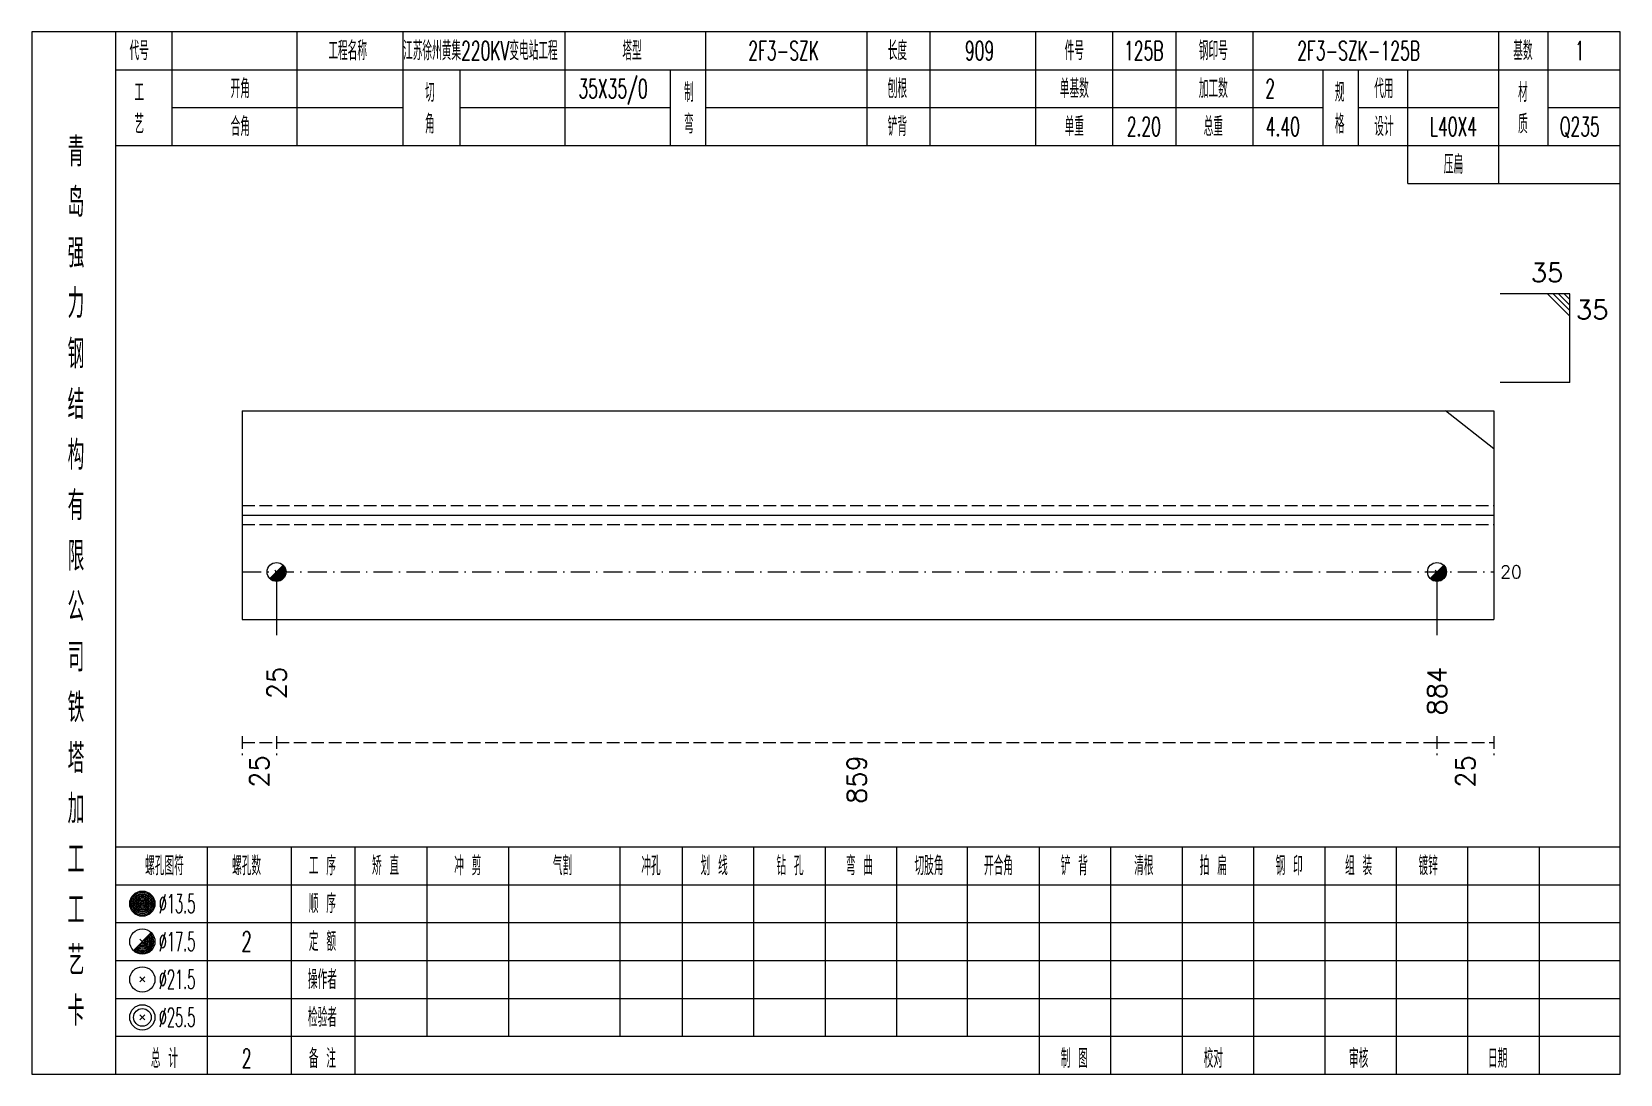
# Model space of a CAD drawing. Extents: x 0 to 4623, y -1159 to 4890.
# Drawn here: x 3114 to 3365.4, y 4500 to 4665 of the extents above; entities that cross this region are included whole.
import ezdxf
from ezdxf.enums import TextEntityAlignment as Align

# ---------------------------------------------------------------- set-up
doc = ezdxf.new("R2010")
doc.units = 0
doc.header["$MEASUREMENT"] = 0
doc.linetypes.add('一点画线', pattern=[5.2, 3, -1, 0.2, -1])
doc.linetypes.add('虚线', pattern=[2.75, 2, -0.75])
doc.layers.get('0').update_dxf_attribs({"linetype": 'CONTINUOUS', "lineweight": 25})
for name, color, linetype, lineweight in [('1', 7, 'CONTINUOUS', 25), ('4', 7, 'CONTINUOUS', 25), ('5', 7, 'CONTINUOUS', 25)]:
    doc.layers.add(name, color=color, linetype=linetype, lineweight=lineweight)
doc.styles.get("Standard").update_dxf_attribs({"font": 'simplex.shx', "width": 0.7, "height": 3, "bigfont": 'gbhzfs.shx'})

msp = doc.modelspace()

# ---------------------------------------------------------------- texts
at = {"color": 7, "linetype": 'Continuous', "lineweight": 13}
msp.add_text('35', height=3, dxfattribs=at).set_placement((3356.4, 4624.5), align=Align.BOTTOM_RIGHT)
msp.add_text('35', height=3, dxfattribs=at).set_placement((3358.4, 4622.5), align=Align.TOP_LEFT)
msp.add_text('20', height=2, dxfattribs=at).set_placement((3346.4, 4579.5), align=Align.MIDDLE_LEFT)
at = {"color": 8, "linetype": 'Continuous', "lineweight": 9}
for s, p in [('25', (3150.024, 4550.5)), ('859', (3244.574, 4550.5)), ('25', (3340.9, 4550.5))]:
    msp.add_text(s, height=3, rotation=90, dxfattribs=at).set_placement(p, align=Align.MIDDLE_RIGHT)
at = {"layer": '1', "color": 7, "linetype": 'Continuous', "lineweight": 13}
for s, p in [('25', (3152.748, 4564.5)), ('884', (3336.4, 4564.5))]:
    msp.add_text(s, height=3, rotation=90, dxfattribs=at).set_placement(p, align=Align.MIDDLE_RIGHT)
at = {"layer": '4', "color": 1, "linetype": 'Continuous', "lineweight": 13}
for s, height, width, p in [('代号', 3, 0.6, (3131, 4662)), ('工程名称', 3, 0.6, (3164, 4662)), ('江苏徐州黄集220KV变电站工程', 3, 0.6, (3185, 4662)), ('塔型', 3, 0.6, (3209, 4662)), ('2F3-SZK', 3, 0.6, (3233, 4662)), ('长度', 3, 0.6, (3251, 4662)), ('909', 3, 0.6, (3264, 4662)), ('件号', 3, 0.6, (3279, 4662)), ('125B', 3, 0.6, (3290, 4662)), ('钢印号', 3, 0.6, (3301, 4662)), ('2F3-SZK-125B', 3, 0.6, (3324, 4662)), ('基数', 3, 0.6, (3350, 4662)), ('1', 3, 0.6, (3359, 4662)), ('工', 3, 0.6, (3131, 4655.4)), ('开角', 3, 0.6, (3147, 4656)), ('切', 3, 0.6, (3177, 4655.4)), ('35X35/0', 3, 0.6, (3206, 4656)), ('制', 3, 0.6, (3218, 4655.4)), ('刨根', 3, 0.6, (3251, 4656)), ('单基数', 3, 0.6, (3279, 4656)), ('加工数', 3, 0.6, (3301, 4656)), ('2', 3, 0.6, (3310, 4656)), ('规', 3, 0.6, (3321, 4655.4)), ('代用', 3, 0.6, (3328, 4656)), ('材', 3, 0.6, (3350, 4655.4)), ('艺', 3, 0.6, (3131, 4650.4)), ('合角', 3, 0.6, (3147, 4650)), ('角', 3, 0.6, (3177, 4650.4)), ('弯', 3, 0.6, (3218, 4650.4)), ('铲背', 3, 0.6, (3251, 4650)), ('单重', 3, 0.6, (3279, 4650)), ('2.20', 3, 0.6, (3290, 4650)), ('总重', 3, 0.6, (3301, 4650)), ('4.40', 3, 0.6, (3312, 4650)), ('格', 3, 0.6, (3321, 4650.4)), ('设计', 3, 0.6, (3328, 4650)), ('L40X4', 3, 0.6, (3339, 4650)), ('质', 3, 0.6, (3350, 4650.4)), ('Q235', 3, 0.6, (3359, 4650)), ('青', 4.6, 0.8, (3121, 4646)), ('压扁', 3, 0.6, (3339, 4644)), ('岛', 4.6, 0.8, (3121, 4638)), ('强', 4.6, 0.8, (3121, 4630)), ('力', 4.6, 0.8, (3121, 4622)), ('钢', 4.6, 0.8, (3121, 4614)), ('结', 4.6, 0.8, (3121, 4606)), ('构', 4.6, 0.8, (3121, 4598)), ('有', 4.6, 0.8, (3121, 4590)), ('限', 4.6, 0.8, (3121, 4582)), ('公', 4.6, 0.8, (3121, 4574)), ('司', 4.6, 0.8, (3121, 4566)), ('铁', 4.6, 0.8, (3121, 4558)), ('塔', 4.6, 0.8, (3121, 4550)), ('加', 4.6, 0.8, (3121, 4542)), ('工', 4.6, 0.8, (3121, 4534)), ('螺孔图符', 3, 0.6, (3135, 4533)), ('螺孔数', 3, 0.6, (3148, 4533)), ('工 序', 3, 0.6, (3160, 4533)), ('矫 直', 3, 0.6, (3170, 4533)), ('冲 剪', 3, 0.6, (3183, 4533)), ('气割', 3, 0.6, (3198, 4533)), ('冲孔', 3, 0.6, (3212, 4533)), ('划 线', 3, 0.6, (3222, 4533)), ('钻 孔', 3, 0.6, (3234, 4533)), ('弯 曲', 3, 0.6, (3245, 4533)), ('切肢角', 3, 0.6, (3256, 4533)), ('开合角', 3, 0.6, (3267, 4533)), ('铲 背', 3, 0.6, (3279, 4533)), ('清根', 3, 0.6, (3290, 4533)), ('拍 扁', 3, 0.6, (3301, 4533)), ('钢 印', 3, 0.6, (3313, 4533)), ('组 装', 3, 0.6, (3324, 4533)), ('镀锌', 3, 0.6, (3335, 4533)), ('工', 4.6, 0.8, (3121, 4526)), ('%%C13.5', 3, 0.5, (3137, 4527)), ('顺 序', 3, 0.6, (3160, 4527)), ('定 额', 3, 0.6, (3160, 4521)), ('艺', 4.6, 0.8, (3121, 4518)), ('%%C17.5', 3, 0.5, (3137, 4521)), ('2', 3.2, 0.6, (3148, 4521)), ('%%C21.5', 3, 0.5, (3137, 4515)), ('操作者', 3, 0.6, (3160, 4515)), ('卡', 4.6, 0.8, (3121, 4510)), ('%%C25.5', 3, 0.5, (3137, 4509)), ('检验者', 3, 0.6, (3160, 4509)), ('总 计', 3, 0.6, (3135, 4502.5)), ('2', 3, 0.6, (3148, 4502.5)), ('备 注', 3, 0.6, (3160, 4502.5)), ('制 图', 3, 0.6, (3279, 4502.5)), ('校对', 3, 0.6, (3301, 4502.5)), ('审核', 3, 0.6, (3324, 4502.5)), ('日期', 3, 0.6, (3346, 4502.5))]:
    msp.add_text(s, height=height, dxfattribs=dict(at, width=width)).set_placement(p, align=Align.MIDDLE_CENTER)

# ---------------------------------------------------------------- blocks, each defined once
blk = doc.blocks.new('孔17.5')
at = {"layer": '5', "color": 7, "linetype": 'Continuous', "lineweight": 13}
for p, q in [((-0.707, -0.707), (0.707, 0.707)), ((-0.2, 0.2), (0.2, -0.2))]:
    blk.add_line(p, q, dxfattribs=at)
blk.add_circle((0, 0), 1, dxfattribs=at)
for radius in [0.9, 0.8, 0.7, 0.6, 0.5, 0.4, 0.3, 0.2, 0.1]:
    blk.add_arc((0, 0), radius, 225, 45, dxfattribs=at)

# ---------------------------------------------------------------- linework, layer by layer
at = {"color": 7, "linetype": 'Continuous', "lineweight": 13}
for p, q in [((3357.4, 4623.5), (3346.4, 4623.5)), ((3353.9, 4623.5), (3357.4, 4620)), ((3354.775, 4623.5), (3357.4, 4620.875)), ((3355.65, 4623.5), (3357.4, 4621.75)), ((3356.525, 4623.5), (3357.4, 4622.625)), ((3357.4, 4609.5), (3357.4, 4623.5)), ((3357.4, 4609.5), (3346.4, 4609.5)), ((3345.4, 4599), (3337.772, 4605)), ((3152.748, 4579.5), (3152.748, 4569.5)), ((3336.4, 4579.5), (3336.4, 4569.5))]:
    msp.add_line(p, q, dxfattribs=at)
at = {"color": 7, "linetype": 'Continuous', "lineweight": 18}
for p, q in [((3147.3, 4605), (3147.3, 4572)), ((3147.3, 4605), (3345.4, 4605)), ((3345.4, 4605), (3345.4, 4572)), ((3147.3, 4588.5), (3345.4, 4588.5))]:
    msp.add_line(p, q, dxfattribs=at)
at = {"color": 1, "linetype": '虚线', "lineweight": 18}
for p, q in [((3147.3, 4590), (3345.4, 4590)), ((3147.3, 4587), (3345.4, 4587))]:
    msp.add_line(p, q, dxfattribs=at)
at = {"color": 3, "linetype": '一点画线', "lineweight": 13}
msp.add_line((3147.3, 4579.5), (3345.4, 4579.5), dxfattribs=at)
at = {"color": 8, "linetype": '虚线', "lineweight": 9}
for p, q in [((3147.3, 4553.5), (3147.3, 4550.5)), ((3152.748, 4553.5), (3152.748, 4550.5)), ((3152.748, 4553.5), (3152.748, 4550.5)), ((3336.4, 4553.5), (3336.4, 4550.5)), ((3336.4, 4553.5), (3336.4, 4550.5)), ((3345.4, 4553.5), (3345.4, 4550.5)), ((3147.3, 4552.5), (3152.748, 4552.5)), ((3152.748, 4552.5), (3336.4, 4552.5)), ((3336.4, 4552.5), (3345.4, 4552.5))]:
    msp.add_line(p, q, dxfattribs=at)
at = {"layer": '1', "color": 7, "linetype": 'Continuous', "lineweight": 18}
msp.add_line((3147.3, 4572), (3345.4, 4572), dxfattribs=at)
at = {"layer": '4', "color": 1, "linetype": 'Continuous', "lineweight": 18}
for p, q in [((3127.3, 4500), (3127.3, 4665)), ((3136.2, 4647), (3136.2, 4665)), ((3156, 4647), (3156, 4665)), ((3172.8, 4647), (3172.8, 4665)), ((3198.4, 4647), (3198.4, 4665)), ((3220.7, 4647), (3220.7, 4665)), ((3246.2, 4647), (3246.2, 4665)), ((3256.2, 4647), (3256.2, 4665)), ((3272.9, 4647), (3272.9, 4665)), ((3285.1, 4647), (3285.1, 4665)), ((3295.1, 4647), (3295.1, 4665)), ((3307.3, 4647), (3307.3, 4665)), ((3346.2, 4641), (3346.2, 4665)), ((3354, 4647), (3354, 4665)), ((3127.3, 4659), (3365.4, 4659)), ((3181.8, 4647), (3181.8, 4659)), ((3215.1, 4647), (3215.1, 4659)), ((3318.4, 4647), (3318.4, 4659)), ((3324, 4647), (3324, 4659)), ((3331.8, 4641), (3331.8, 4659)), ((3136.2, 4653), (3172.8, 4653)), ((3181.8, 4653), (3215.1, 4653)), ((3220.7, 4653), (3318.4, 4653)), ((3324, 4653), (3346.2, 4653)), ((3354, 4653), (3365.4, 4653)), ((3127.3, 4647), (3365.4, 4647)), ((3331.8, 4641), (3365.4, 4641)), ((3127.3, 4536), (3365.4, 4536)), ((3141.8, 4500), (3141.8, 4536)), ((3155.1, 4500), (3155.1, 4536)), ((3165.2, 4500), (3165.2, 4536)), ((3176.6, 4506), (3176.6, 4536)), ((3189.5, 4506), (3189.5, 4536)), ((3207.1, 4506), (3207.1, 4536)), ((3217, 4506), (3217, 4536)), ((3228.3, 4506), (3228.3, 4536)), ((3239.6, 4506), (3239.6, 4536)), ((3250.9, 4506), (3250.9, 4536)), ((3262.1, 4506), (3262.1, 4536)), ((3273.5, 4506), (3273.5, 4536)), ((3284.8, 4506), (3284.8, 4536)), ((3296.1, 4506), (3296.1, 4536)), ((3307.4, 4506), (3307.4, 4536)), ((3318.7, 4506), (3318.7, 4536)), ((3330, 4506), (3330, 4536)), ((3341.3, 4506), (3341.3, 4536)), ((3352.6, 4506), (3352.6, 4536)), ((3127.3, 4530), (3365.4, 4530)), ((3127.3, 4524), (3365.4, 4524)), ((3127.3, 4518), (3365.4, 4518)), ((3127.3, 4512), (3365.4, 4512)), ((3127.3, 4506), (3365.4, 4506)), ((3273.5, 4500), (3273.5, 4506)), ((3284.8, 4500), (3284.8, 4506)), ((3296.1, 4500), (3296.1, 4506)), ((3307.4, 4500), (3307.4, 4506)), ((3318.7, 4500), (3318.7, 4506)), ((3330, 4500), (3330, 4506)), ((3341.3, 4500), (3341.3, 4506)), ((3352.6, 4500), (3352.6, 4506))]:
    msp.add_line(p, q, dxfattribs=at)
at = {"layer": '4', "color": 7, "linetype": 'Continuous', "lineweight": 13}
for p, q in [((3131.3, 4526.8), (3131.7, 4527.2)), ((3131.7, 4526.8), (3131.3, 4527.2)), ((3130.086, 4519.586), (3132.914, 4522.414)), ((3131.1, 4521.4), (3131.9, 4520.6)), ((3131.1, 4514.6), (3131.9, 4515.4)), ((3131.1, 4515.4), (3131.9, 4514.6)), ((3131.1, 4508.6), (3131.9, 4509.4)), ((3131.1, 4509.4), (3131.9, 4508.6))]:
    msp.add_line(p, q, dxfattribs=at)
at = {"layer": '4', "color": 1, "linetype": 'Continuous', "lineweight": 18}
msp.add_lwpolyline([(3114, 4665), (3114, 4500), (3365.4, 4500), (3365.4, 4665)], close=True, dxfattribs=at)
at = {"layer": '4', "color": 7, "linetype": 'Continuous', "lineweight": 13}
for centre, radius in [((3131.5, 4527), 2), ((3131.5, 4527), 1.8), ((3131.5, 4527), 1.6), ((3131.5, 4527), 1.4), ((3131.5, 4527), 1.2), ((3131.5, 4527), 1), ((3131.5, 4527), 0.8), ((3131.5, 4527), 0.6), ((3131.5, 4527), 0.4), ((3131.5, 4527), 0.2), ((3131.5, 4521), 2), ((3131.5, 4515), 2), ((3131.5, 4509), 2), ((3131.5, 4509), 1.4)]:
    msp.add_circle(centre, radius, dxfattribs=at)
for radius in [1.8, 1.6, 1.4, 1.2, 1, 0.8, 0.6, 0.4, 0.2]:
    msp.add_arc((3131.5, 4521), radius, 225, 45, dxfattribs=at)

# ---------------------------------------------------------------- block references
at = {"layer": '1', "color": 7, "linetype": 'Continuous', "lineweight": 13, "xscale": 1.5, "yscale": 1.5, "zscale": 1.5}
for p in [(3152.748, 4579.5), (3336.4, 4579.5)]:
    msp.add_blockref('孔17.5', p, dxfattribs=at)

msp.set_redraw_order([(e.dxf.handle, doc.entitydb.next_handle()) for e in msp.query("TEXT MTEXT ATTDEF DIMENSION ARC_DIMENSION")])  # texts and dimensions are drawn at this point

doc.saveas('drawing.dxf')
